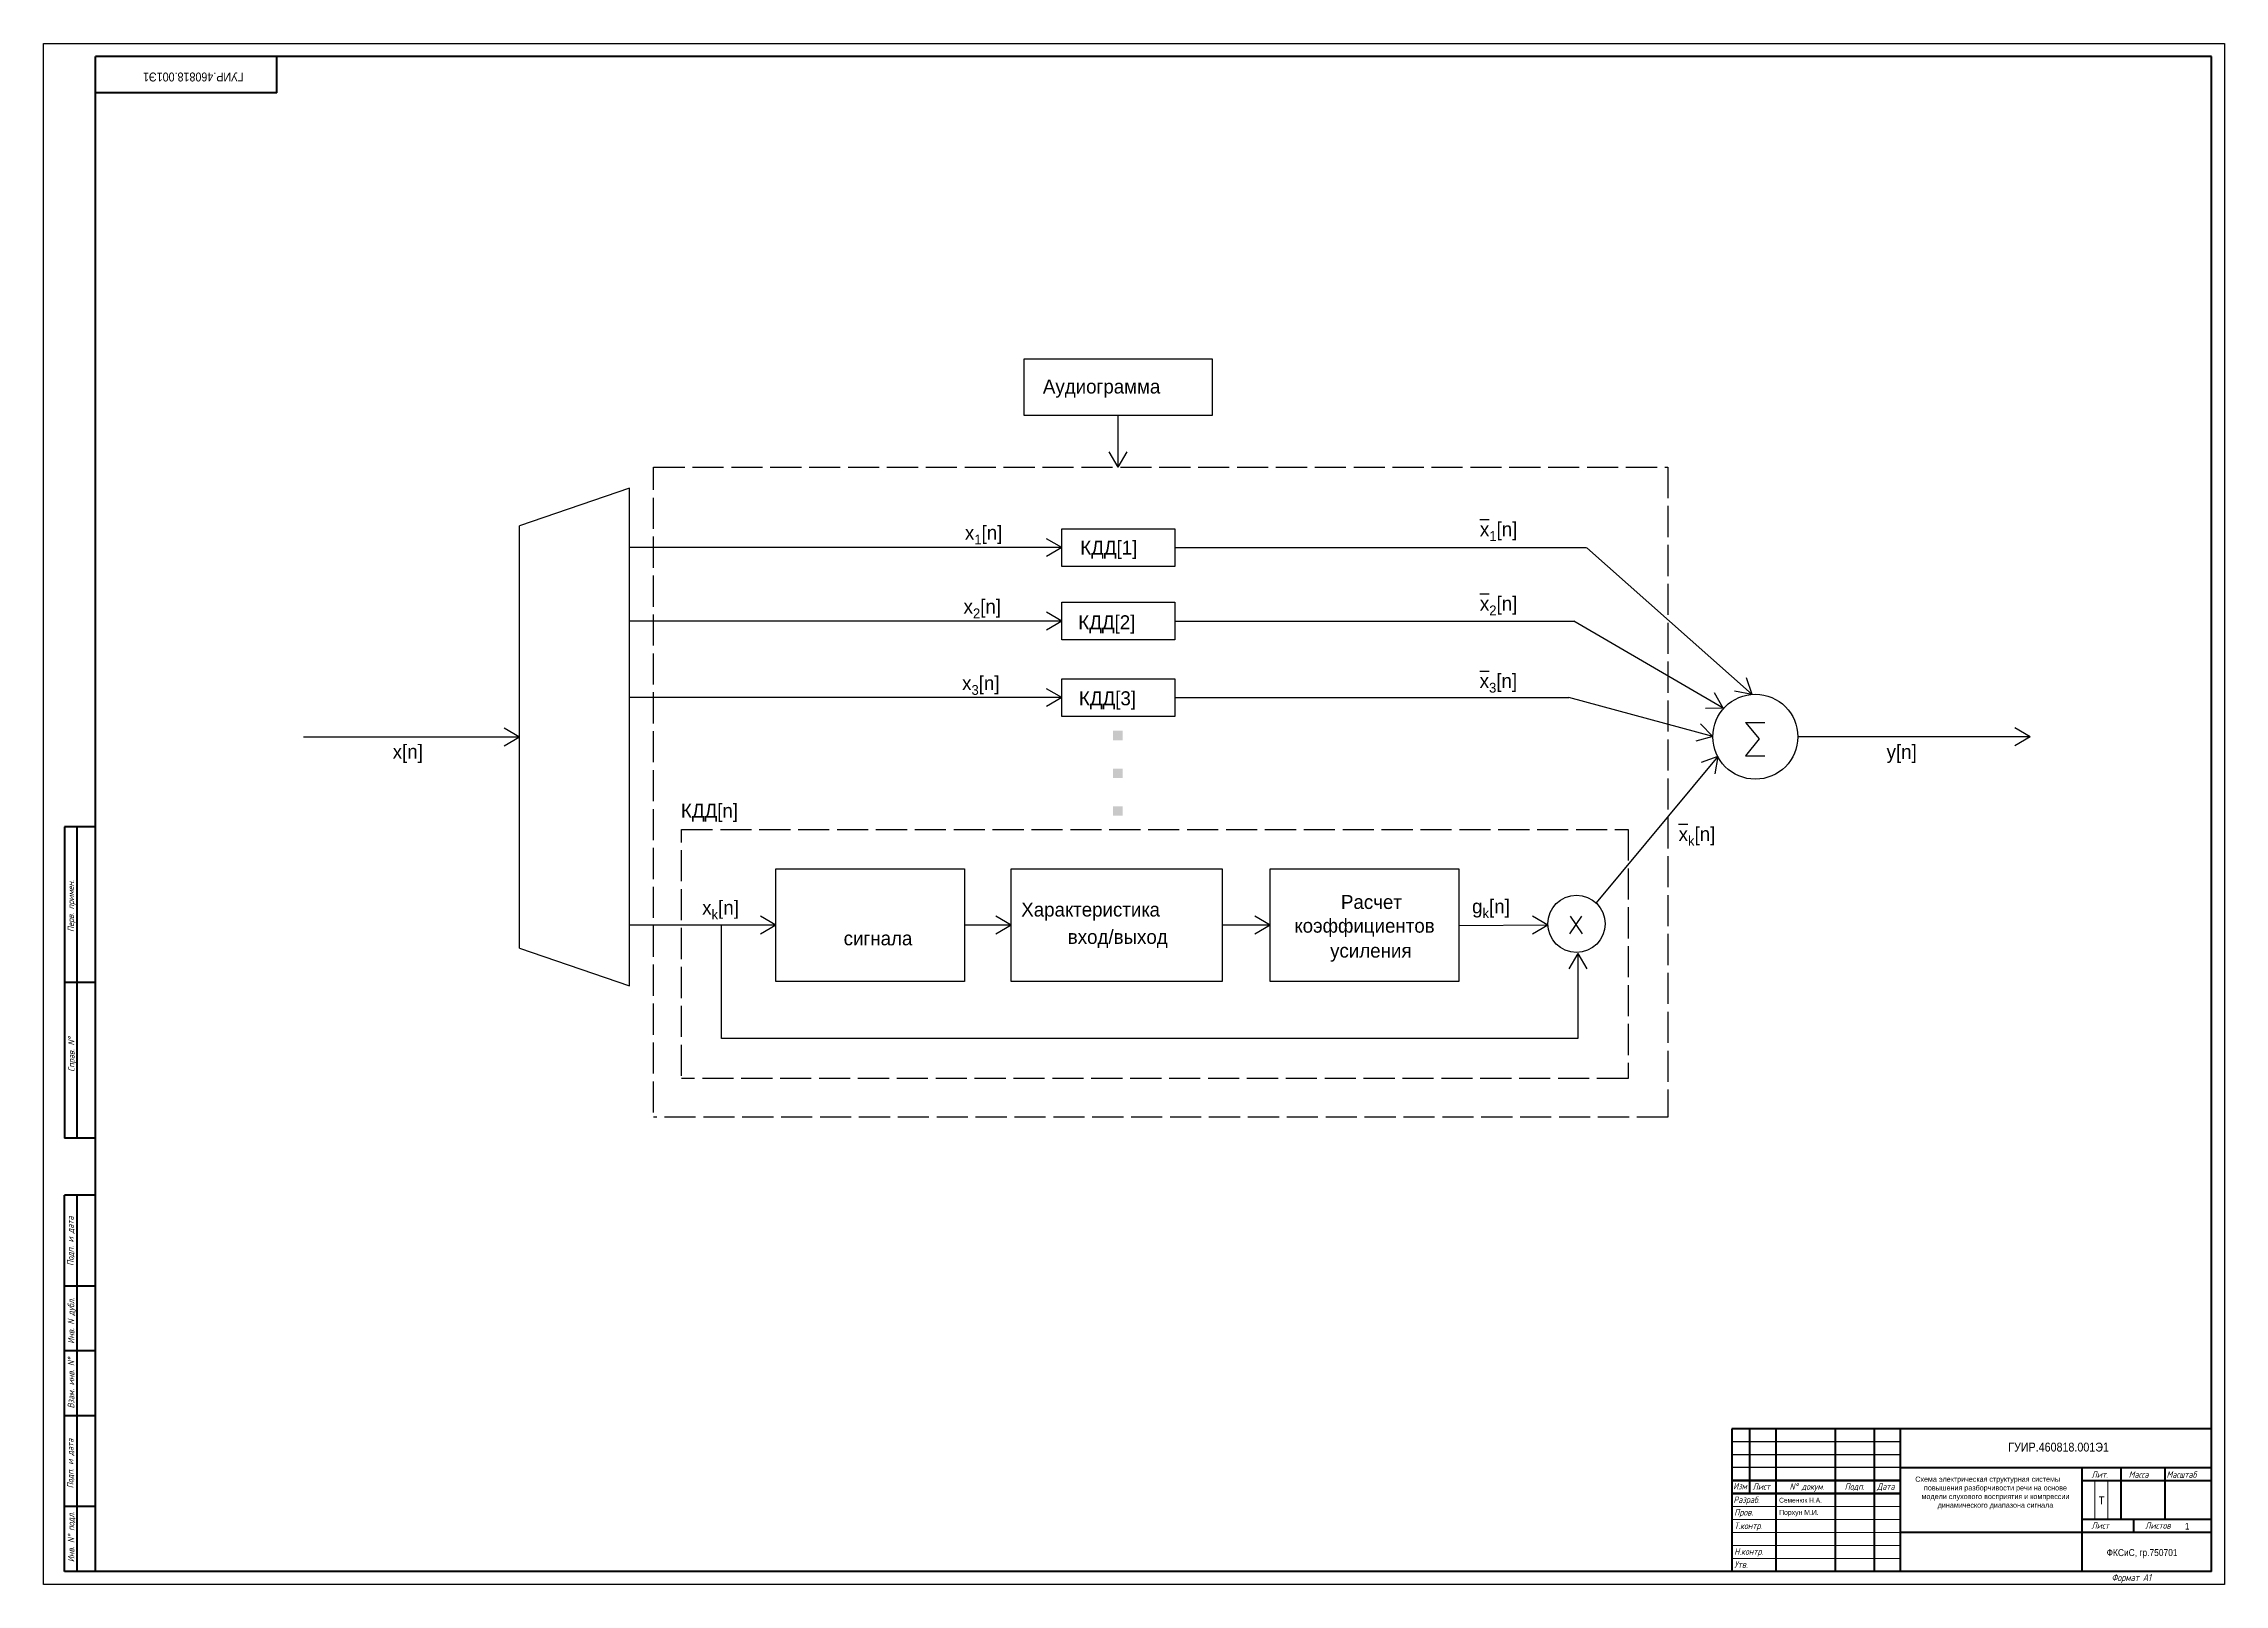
# Model space of a CAD drawing. Extents: x 21 to 4495, y 15 to 674.
# Drawn here: x 1752 to 2593, y 74 to 668 of the extents above; entities that cross this region are included whole.
import ezdxf

# ---------------------------------------------------------------- set-up
doc = ezdxf.new("R2010")
doc.units = 0
doc.header["$MEASUREMENT"] = 0
doc.linetypes.add('ACAD_ISO02W100', pattern=[15, 12, -3])
doc.layers.get('0').update_dxf_attribs({"linetype": 'CONTINUOUS'})
doc.layers.add('4-текст', color=7, linetype='CONTINUOUS', true_color=0x00ad00)
doc.layers.add('KONTUR', color=7, linetype='CONTINUOUS')
doc.layers.add('PDF_Solid Fills', color=7, linetype='CONTINUOUS')
for name, color, linetype, lineweight in [('Основная', 7, 'CONTINUOUS', 40), ('текст', 7, 'CONTINUOUS', 30), ('тонкая', 7, 'CONTINUOUS', 20)]:
    doc.layers.add(name, color=color, linetype=linetype, lineweight=lineweight)
doc.styles.add('стиль1', font='romans.shx', dxfattribs={"width": 0.75, "oblique": 15, "height": 3.5})

msp = doc.modelspace()

# ---------------------------------------------------------------- texts
at = {"linetype": 'ACAD_ISO02W100', "char_height": 5.3965, "attachment_point": 1}
for s, width, gutter_width, heights, insert in [('{\\Ftxt|c204;Аудиограмма}', 14.4599, 32.88, [4.42], (2136.91, 538.08)), ('\\A1;\\pxi-3,l4,t4;x{\\Ftxt|c204;\\H0.7x;\\S^ 1;}[n]', 31.0609, 32.88, [2.8], (2101.44, 481.74)), ('\\A1;\\pxi-3,l4,t4;{\\Ox\\Ftxt|c204;\\H0.7x;\\o\\S^ 1;}[n]', 31.0609, 32.88, [2.8], (2300.03, 483.07)), ('\\pxi-3,l4,t4;{\\Ftxt|c204;КДД}[{\\Ftxt|c204;1}]', 31.0609, 32.88, [2.8], (2145.92, 475.96)), ('\\A1;\\pxi-3,l4,t4;{\\Ox\\H0.7x;\\o\\S^ 2;}[n]', 31.0609, 32.88, [2.8], (2300.03, 454.4)), ('\\A1;\\pxi-3,l4,t4;x{\\H0.7x;\\S^ 2;}[n]', 31.0609, 32.88, [2.8], (2100.92, 453.26)), ('\\pxi-3,l4,t4;{\\Ftxt|c204;КДД}[{\\Ftxt|c204;2}]', 31.0609, 32.88, [2.8], (2145.16, 447.18)), ('\\A1;\\pxi-3,l4,t4;x{\\H0.7x;\\S^ 3;}[n]', 31.0609, 32.88, [2.8], (2100.35, 423.73)), ('\\A1;\\pxi-3,l4,t4;{\\Ox\\H0.7x;\\o\\S^ 3;}[n]', 31.0609, 32.88, [2.8], (2299.95, 424.6)), ('\\pxi-3,l4,t4;{\\Ftxt|c204;КДД}[{\\Ftxt|c204;3}]', 31.0609, 32.88, [2.8], (2145.41, 417.88)), ('\\A1;\\pxi-3,l4,t4;x[n]', 31.0609, 32.88, [2.8], (1880.77, 397.32)), ('\\A1;\\pxi-3,l4,t4;y[n]', 31.0609, 32.88, [2.8], (2456.88, 397.23)), ('\\pxi-3,l4,t4;{\\Ftxt|c204;КДД}[n]', 38.4549, 32.88, [2.24], (1991.93, 374.53)), ('\\A1;\\pxi-3,l4,t4;{\\Ox\\H0.7x;\\o\\S^ k;}[n]', 31.0609, 32.88, [2.8], (2376.67, 365.57)), ('\\A1;\\pxi-3,l4,t4;x{\\H0.7x;\\S^ k;}[n]', 31.0609, 32.88, [2.8], (2000.12, 337.18)), ('{\\Ftxt|c204;Характеристика }', 14.4599, 20.51, [4.42], (2128.56, 336.44)), ('\\pxi-3,l4,qc,t4;{\\Ftxt|c204;Расчет }', 39.9606, 20.51, [5.38], (2240.93, 339.35)), ('\\A1;\\pxi-3,l4,t4;g{\\H0.7x;\\S^ k;}[n]', 31.0609, 32.88, [2.8], (2297.03, 337.65)), ('\\pxi-3,l4,qc,t4;{\\Ftxt|c204;коэффициентов }', 14.4599, 20.51, [4.42], (2251.03, 330.21)), ('\\pxi-3,l4,qc,t4;{\\Ftxt|c204;сигнала }', 14.4599, 20.51, [4.42], (2063.39, 325.34)), ('\\pxi-3,l4,qc,t4;{\\Ftxt|c204;вход/выход }', 14.4599, 20.51, [4.42], (2155.84, 325.89)), ('\\pxi-3,l4,qc,t4;{\\Ftxt|c204;усиления }', 14.4599, 20.51, [4.42], (2253.44, 320.6))]:
    msp.add_mtext_dynamic_manual_height_columns(s, width=width, gutter_width=gutter_width, heights=heights, dxfattribs=dict(at, insert=insert))
at = {"layer": '4-текст', "lineweight": -3, "width": 0.9}
msp.add_text('ГУИР.460818.001Э1', height=3.43, rotation=180, dxfattribs=at).set_placement((1828.69, 656.42))
for s, height, p in [('ГУИР.460818.001Э1', 3.43, (2509.2, 124.78)), ('Семенюк Н.А.', 1.8564, (2420.82, 105.09)), ('Порхун М.И.', 1.9291, (2420.82, 100.35)), ('Т', 3.09, (2544.04, 104.4)), ('1', 2.5, (2577.32, 94.72)), ('ФКСиС, гр.750701', 2.695, (2547.12, 84.48))]:
    msp.add_text(s, height=height, dxfattribs=at).set_placement(p)
at = {"layer": '4-текст', "insert": (2465.6, 115.12), "char_height": 2, "attachment_point": 1}
msp.add_mtext_dynamic_manual_height_columns('\\pxi-3,l5,qc,t5;{\\Ftxt|c204;Схема^Iэлектрическая структурная системы повышения разборчивости речи на основе модели слухового восприятия и компрессии динамического диапазона сигнала  }', width=67.3036, gutter_width=35, heights=[39.12], dxfattribs=at)
at = {"layer": 'текст', "style": 'стиль1', "oblique": 15, "width": 0.75}
for s, p in [('Перв. примен.', (1763.29, 325.08)), ('Справ. N%%d', (1763.45, 271.2)), ('Подп. и дата', (1763.11, 196.34)), ('Инв. N дубл.', (1763.36, 166.32)), ('Взам. инв. N%%d', (1763.36, 141.39)), ('Подп. и дата', (1763.06, 110.6)), ('Инв. N%%d подл.', (1763.36, 82.14))]:
    msp.add_text(s, height=2.5, rotation=90, dxfattribs=at).set_placement(p)
for s, height, p in [('Изм', 2.5, (2403.08, 110.18)), ('Лист', 2.5, (2410.56, 110.03)), ('N%%d докум. ', 2.5, (2424.84, 110.03)), ('Подп.', 2.5, (2446.09, 110.03)), ('Дата', 2.5, (2458.55, 110.03)), ('Лит.', 2.5, (2541.26, 114.64)), ('Масса', 2.5, (2555.63, 114.64)), ('Масштаб', 2.5, (2570.22, 114.64)), ('Разраб.', 2.5, (2403.2, 104.93)), ('Пров.', 2.5, (2403.5, 100.1)), ('Т.контр.', 2.5, (2403.5, 94.9)), ('Лист', 2.5, (2541.26, 95.02)), ('Листов', 2.5, (2561.98, 95.02)), ('Н.контр.', 2.5, (2403.5, 84.98)), ('Утв.', 2.5, (2403.5, 79.96)), ('Формат А1', 2.75, (2549, 74.82))]:
    msp.add_text(s, height=height, dxfattribs=at).set_placement(p)

# ---------------------------------------------------------------- hatches: boundary and pattern name
at = {"layer": 'PDF_Solid Fills', "transparency": 33554559}
h = msp.add_hatch(color=0, dxfattribs=at)
h.paths.add_polyline_path([(2163.98, 369.91), (2163.98, 373.55), (2167.62, 373.55), (2167.62, 369.91)], flags=0)
h.paths.add_polyline_path([(2163.98, 384.46), (2163.98, 388.1), (2167.62, 388.1), (2167.62, 384.46)], flags=0)
h.paths.add_polyline_path([(2163.98, 399.02), (2163.98, 402.66), (2167.62, 402.66), (2167.62, 399.02)], flags=0)

# ---------------------------------------------------------------- linework, layer by layer
at = {"linetype": 'ByBlock'}
for p, q in [((2165.88, 504.32), (2165.88, 524.2)), ((1977.47, 496.16), (1935.05, 481.61)), ((1977.47, 304.3), (1977.47, 496.16)), ((1935.05, 318.86), (1935.05, 481.61)), ((2144.17, 473.25), (1977.47, 473.25)), ((2187.84, 473.25), (2346.59, 473.25)), ((2410.4, 416.6), (2346.68, 473.18)), ((2144.17, 444.97), (1977.47, 444.97)), ((2187.84, 444.97), (2341.67, 444.97)), ((2399.24, 411.32), (2341.67, 444.97)), ((2144.17, 415.43), (1977.47, 415.43)), ((2187.84, 415.43), (2339.78, 415.43)), ((2395.27, 400.39), (2339.78, 415.43)), ((2407.88, 405.85), (2413.07, 399.58)), ((2407.88, 405.85), (2415.26, 405.85)), ((1935.05, 400.23), (1851.7, 400.23)), ((2413.07, 399.58), (2407.88, 393.02)), ((2517.62, 400.36), (2428.02, 400.36)), ((2397.19, 392.78), (2350.24, 336.28)), ((2407.88, 393.02), (2415.26, 393.02)), ((2340.16, 324.43), (2344.79, 331.14)), ((2344.96, 324.35), (2340.33, 331.14)), ((2033.91, 327.69), (1977.47, 327.69)), ((2012.94, 284), (2012.94, 327.69)), ((2124.69, 327.69), (2106.69, 327.69)), ((2224.51, 327.69), (2206.02, 327.69)), ((2331.63, 327.69), (2297.29, 327.42)), ((1935.05, 318.86), (1977.47, 304.3)), ((2343.2, 316.83), (2343.2, 284)), ((2343.2, 284), (2012.94, 284))]:
    msp.add_line(p, q, dxfattribs=at)
at = {"linetype": 'ACAD_ISO02W100'}
for p, q in [((2165.88, 504.32), (2162.41, 510.23)), ((2165.88, 504.32), (2169.34, 510.23)), ((1986.77, 255.49), (1986.77, 504.32)), ((1986.77, 504.32), (2377.96, 504.32)), ((2377.96, 504.32), (2377.96, 253.75)), ((2144.17, 473.25), (2138.26, 476.71)), ((2144.17, 473.25), (2138.26, 469.78)), ((2144.17, 444.97), (2138.26, 448.43)), ((2144.17, 444.97), (2138.26, 441.5)), ((2410.4, 416.6), (2408.3, 423.11)), ((2144.17, 415.43), (2138.26, 418.88)), ((2144.17, 415.43), (2138.26, 411.96)), ((2399.24, 411.32), (2395.88, 417.28)), ((2410.4, 416.6), (2403.68, 417.95)), ((1935.05, 400.23), (1929.14, 403.69)), ((2395.27, 400.39), (2390.48, 405.27)), ((2399.24, 411.32), (2392.38, 411.3)), ((2517.62, 400.36), (2511.72, 403.82)), ((1935.05, 400.23), (1929.14, 396.76)), ((2395.27, 400.39), (2388.66, 398.59)), ((2517.62, 400.36), (2511.72, 396.89)), ((2397.19, 392.78), (2390.76, 390.45)), ((2397.19, 392.78), (2396.08, 386.02)), ((1997.52, 269.63), (1997.52, 364.61)), ((1997.52, 364.61), (2362.58, 364.61)), ((2362.58, 364.61), (2362.58, 268.55)), ((2033.91, 327.69), (2028, 331.15)), ((2124.69, 327.69), (2118.78, 331.15)), ((2224.51, 327.69), (2218.6, 331.15)), ((2331.64, 327.69), (2325.73, 331.15)), ((2033.91, 327.69), (2028, 324.22)), ((2124.69, 327.69), (2118.78, 324.22)), ((2224.51, 327.69), (2218.6, 324.22)), ((2331.64, 327.69), (2325.73, 324.22)), ((2343.2, 316.83), (2339.75, 310.92)), ((2343.2, 316.83), (2346.68, 310.92)), ((2362.58, 268.55), (1997.52, 268.55)), ((2377.96, 253.75), (1986.77, 253.75))]:
    msp.add_line(p, q, dxfattribs=at)
for p, q in [((2467.54, 128.57), (2402.54, 128.57)), ((2467.54, 123.57), (2402.54, 123.57)), ((2467.54, 118.57), (2402.54, 118.57)), ((2537.54, 78.57), (2537.54, 78.57))]:
    msp.add_line(p, q)
at = {"lineweight": 50}
for p, q in [((2467.54, 113.57), (2402.54, 113.57)), ((2467.54, 108.57), (2402.54, 108.57))]:
    msp.add_line(p, q, dxfattribs=at)
at = {"linetype": 'ByBlock'}
for points in [[(2202.15, 524.2), (2129.62, 524.2), (2129.62, 546.03), (2202.15, 546.03)], [(2187.84, 465.98), (2144.17, 465.98), (2144.17, 480.53), (2187.84, 480.53)], [(2187.84, 437.69), (2144.17, 437.69), (2144.17, 452.25), (2187.84, 452.25)], [(2187.84, 408.15), (2144.17, 408.15), (2144.17, 422.7), (2187.84, 422.7)], [(2106.69, 305.99), (2033.91, 305.99), (2033.91, 349.4), (2106.69, 349.4)], [(2206.02, 305.99), (2124.69, 305.99), (2124.69, 349.4), (2206.02, 349.4)], [(2297.29, 305.99), (2224.51, 305.99), (2224.51, 349.4), (2297.29, 349.4)]]:
    msp.add_lwpolyline(points, close=True, dxfattribs=at)
for centre, radius in [((2411.65, 400.36), 16.38), ((2342.67, 328.23), 11.05)]:
    msp.add_circle(centre, radius, dxfattribs=at)
at = {"layer": 'KONTUR'}
for p, q in [((1751.54, 73.57), (1751.54, 667.57)), ((1751.54, 667.57), (2592.54, 667.57)), ((2592.54, 667.57), (2592.54, 73.57)), ((2592.54, 73.57), (1751.54, 73.57))]:
    msp.add_line(p, q, dxfattribs=at)
at = {"layer": 'Основная'}
for p, q in [((1771.54, 118.57), (1771.54, 662.57)), ((2587.54, 662.57), (1771.54, 662.57)), ((1841.54, 648.57), (1841.54, 662.57)), ((2587.54, 78.57), (2587.54, 662.57)), ((1841.54, 648.57), (1771.54, 648.57)), ((1759.54, 365.57), (1759.54, 245.57)), ((1771.54, 365.57), (1759.54, 365.57)), ((1764.54, 245.57), (1764.54, 365.57)), ((1771.54, 305.57), (1759.54, 305.57)), ((1771.54, 245.57), (1759.54, 245.57)), ((1759.54, 78.57), (1759.54, 223.57)), ((1771.54, 223.57), (1759.54, 223.57)), ((1764.54, 78.57), (1764.54, 223.57)), ((1771.54, 188.57), (1759.54, 188.57)), ((1771.54, 163.57), (1759.54, 163.57)), ((1771.54, 138.57), (1759.54, 138.57)), ((2402.54, 133.57), (2402.54, 78.57)), ((2587.54, 133.57), (2402.54, 133.57)), ((2409.54, 108.57), (2409.54, 133.57)), ((2419.54, 133.57), (2419.54, 78.57)), ((2442.54, 78.57), (2442.54, 133.57)), ((2457.54, 133.57), (2457.54, 78.57)), ((2467.54, 133.57), (2467.54, 78.57)), ((1771.54, 78.57), (1771.54, 118.57)), ((2467.54, 118.57), (2587.54, 118.57)), ((2537.54, 118.57), (2537.54, 78.57)), ((2552.54, 118.57), (2552.54, 98.57)), ((2569.54, 118.57), (2569.54, 98.57)), ((2537.54, 113.57), (2587.54, 113.57)), ((1771.54, 103.57), (1759.54, 103.57)), ((2587.54, 93.57), (2467.54, 93.57)), ((2587.54, 98.57), (2537.54, 98.57)), ((2557.54, 98.57), (2557.54, 93.57)), ((2587.54, 78.57), (1759.54, 78.57))]:
    msp.add_line(p, q, dxfattribs=at)
at = {"layer": 'тонкая'}
for p, q in [((2542.53, 113.36), (2542.53, 98.57)), ((2547.6, 113.36), (2547.6, 98.57)), ((2402.54, 103.57), (2467.54, 103.57)), ((2467.54, 98.57), (2402.54, 98.57)), ((2467.54, 93.57), (2402.54, 93.57))]:
    msp.add_line(p, q, dxfattribs=at)
for points in [[(2402.54, 88.57), (2467.54, 88.57)], [(2402.54, 83.57), (2467.54, 83.57)]]:
    msp.add_lwpolyline(points, dxfattribs=at)

msp.set_redraw_order([(e.dxf.handle, doc.entitydb.next_handle()) for e in msp.query("TEXT MTEXT ATTDEF DIMENSION ARC_DIMENSION")])  # texts and dimensions are drawn at this point

doc.saveas('drawing.dxf')
